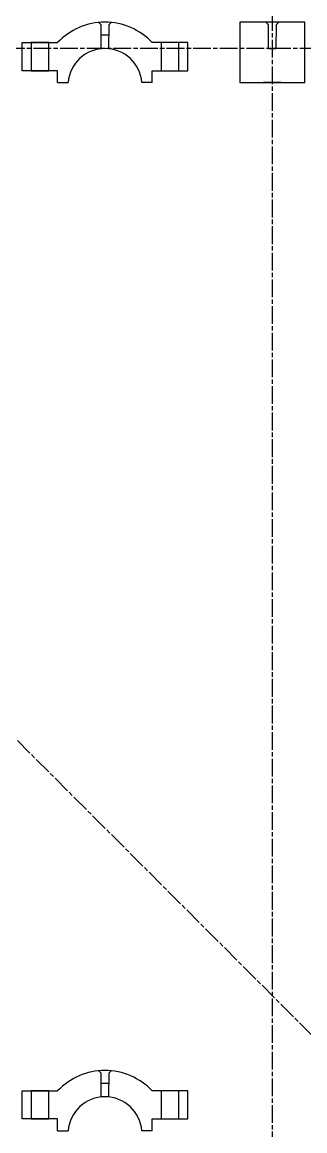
# Model space of a CAD drawing. Header units: inches. Extents: x 1054 to 2484, y -362 to 676.
# Drawn here: x 2293 to 2484, y -361 to 388 of the extents above; entities that cross this region are included whole.
import ezdxf

# ---------------------------------------------------------------- set-up
doc = ezdxf.new("R2010")
doc.units = ezdxf.units.IN
doc.header["$MEASUREMENT"] = 0
doc.linetypes.add('AM_ISO08W050', pattern=[18, 12, -1.5, 3, -1.5])

msp = doc.modelspace()

# ---------------------------------------------------------------- linework, layer by layer
for p, q in [((2344.89929, 387.80427), (2346.58837, 386.17079)), ((2346.54888, 370.0744), (2346.58837, 386.17079)), ((2351.58856, 386.24676), (2351.54888, 370.07446)), ((2353.19908, 387.80427), (2351.58856, 386.24676)), ((2351.59269, 387.93178), (2351.59268, 387.92683)), ((2458.08235, 387.80427), (2459.77143, 386.17079)), ((2459.73194, 370.0744), (2459.77143, 386.17079)), ((2464.77162, 386.24676), (2464.73194, 370.07446)), ((2466.38214, 387.80427), (2464.77162, 386.24676)), ((2464.77575, 387.93178), (2464.77574, 387.92683)), ((2351.57121, 379.17485), (2346.57124, 379.18712)), ((2293.04919, 355.19975), (2293.04919, 374.19975)), ((2293.04919, 374.19975), (2317.04919, 374.19975)), ((2405.04919, 374.19975), (2381.04919, 374.19975)), ((2405.04919, 355.19975), (2405.04919, 374.19975)), ((2464.73194, 370.07446), (2459.73194, 370.0744)), ((2317.04919, 355.19975), (2293.04919, 355.19975)), ((2317.04919, 347.19975), (2317.04919, 355.19975)), ((2381.04919, 347.19975), (2381.04919, 355.19975)), ((2381.04919, 355.19975), (2405.04919, 355.19975)), ((2317.04919, 347.19975), (2324.12932, 347.19975)), ((2381.04919, 347.19975), (2373.96906, 347.19975)), ((2344.89929, -320.77728), (2346.58837, -322.41076)), ((2353.19908, -320.77728), (2351.58856, -322.33479)), ((2351.59269, -320.64977), (2351.59268, -320.65472)), ((2346.54888, -338.50715), (2346.58837, -322.41076)), ((2351.57121, -329.4067), (2346.57124, -329.39443)), ((2351.58856, -322.33479), (2351.54888, -338.50709)), ((2293.04919, -353.38181), (2293.04919, -334.38181)), ((2293.04919, -334.38181), (2317.04919, -334.38181)), ((2405.04919, -334.38181), (2381.04919, -334.38181)), ((2405.04919, -353.38181), (2405.04919, -334.38181)), ((2317.04919, -353.38181), (2293.04919, -353.38181)), ((2317.04919, -361.38181), (2317.04919, -353.38181)), ((2381.04919, -361.38181), (2381.04919, -353.38181)), ((2381.04919, -353.38181), (2405.04919, -353.38181)), ((2317.04919, -361.38181), (2324.12932, -361.38181)), ((2381.04919, -361.38181), (2373.96906, -361.38181))]:
    msp.add_line(p, q)
at = {"linetype": 'AM_ISO08W050'}
for p, direction in [((1755.79979, 436.47323), (-0.7071067812, 0.7071067812)), ((2462.25428, 388.00041), (0, -1)), ((1210.51132, 370.19975), (-1, 0))]:
    msp.add_xline(p, direction, dxfattribs=at)
for points in [[(2484.25428, 388.00041), (2440.25428, 388.00041), (2440.25428, 347.19975), (2484.25428, 347.19975)], [(2311.04919, 374.19975), (2299.04919, 374.19975), (2299.04919, 355.19975), (2311.04919, 355.19975)], [(2399.04919, 374.19975), (2387.04919, 374.19975), (2387.04919, 355.19975), (2399.04919, 355.19975)], [(2311.04919, -334.38181), (2299.04919, -334.38181), (2299.04919, -353.38181), (2311.04919, -353.38181)], [(2399.04919, -334.38181), (2387.04919, -334.38181), (2387.04919, -353.38181), (2399.04919, -353.38181)]]:
    msp.add_lwpolyline(points, close=True)
msp.add_lwpolyline([(2468.25428, 347.19975), (2456.25428, 347.19975)])
for centre, radius, start, end in [((2349.04919, 344.00041), 44, 43.34175823, 136.65824177), ((2349.04919, 345.19975), 25, 4.58856574, 175.41143426), ((2349.04919, -364.58115), 44, 43.34175823, 136.65824177), ((2349.04919, -363.38181), 25, 4.58856574, 175.41143426)]:
    msp.add_arc(centre, radius, start, end)

doc.saveas('drawing.dxf')
